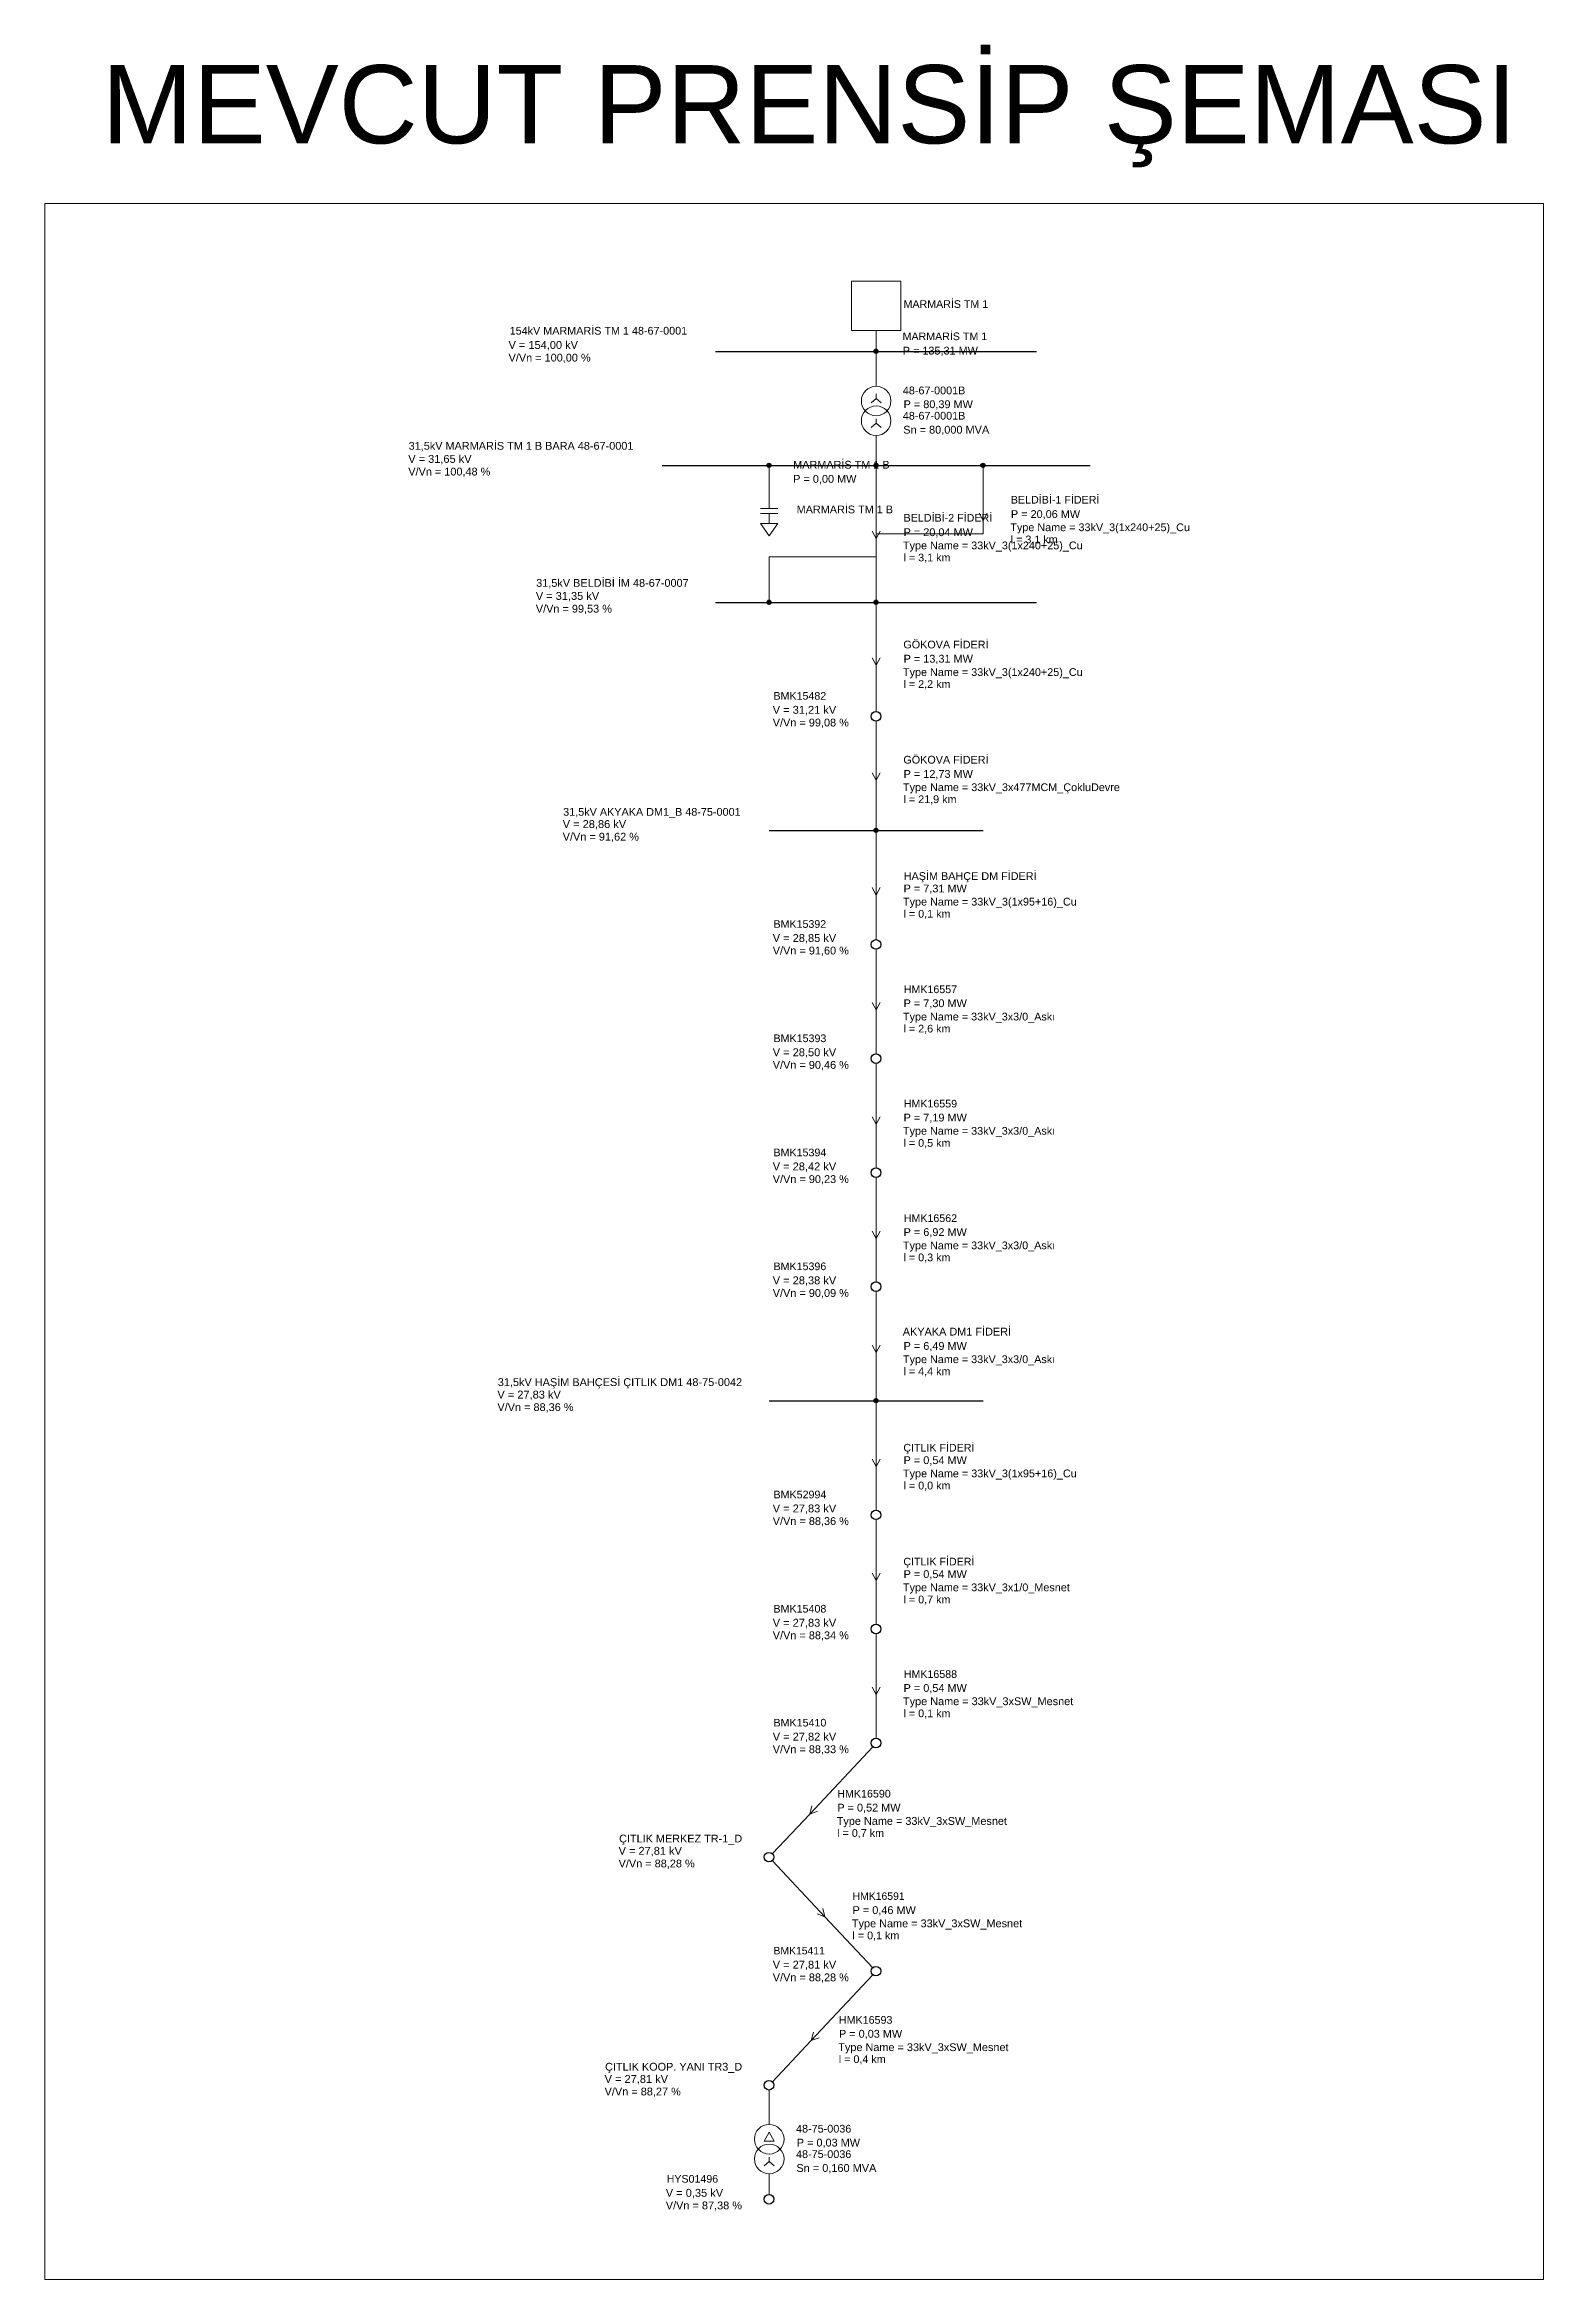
# Model space of a CAD drawing. Header units: millimetres. Extents: x 5 to 445, y 10 to 308.
# Drawn here: x 4.9 to 205, y 9.9 to 308.2 of the extents above; entities that cross this region are included whole.
import ezdxf

# ---------------------------------------------------------------- set-up
doc = ezdxf.new("R2010")
doc.units = ezdxf.units.MM
doc.header["$MEASUREMENT"] = 0
doc.layers.get('0').update_dxf_attribs({"linetype": 'CONTINUOUS'})
doc.layers.add('PDF_Text', color=7, linetype='CONTINUOUS')
doc.styles.add('Arial$001', font='arial.ttf', dxfattribs={"height": 1.2609})
doc.styles.add('PDF Arial', font='arial.ttf')

msp = doc.modelspace()

# ---------------------------------------------------------------- texts
at = {"color": 5, "style": 'Arial$001'}
for s, height, p in [('MARMARİS TM 1', 1.017, (119.55, 273.07)), ('V = 154,00 kV', 1.0513, (66.81, 267.59)), ('154kV MARMARİS TM 1 48-67-0001', 1.031, (66.96, 269.5)), ('MARMARİS TM 1', 1.017, (119.42, 268.76)), ('V/Vn = 100,00 %', 1.0412, (66.81, 265.9)), ('P = 135,31 MW', 1.0377, (119.44, 266.84)), ('48-67-0001B', 1.0329, (119.45, 261.53)), ('P = 80,39 MW', 1.0408, (119.55, 259.68)), ('48-67-0001B', 1.0332, (119.45, 258.15)), ('Sn = 80,000 MVA', 1.0452, (119.5, 256.28)), ('31,5kV MARMARİS TM 1 B BARA 48-67-0001', 1.0392, (53.47, 254.13)), ('V = 31,65 kV', 1.0521, (53.42, 252.38)), ('V/Vn = 100,48 %', 1.0412, (53.42, 250.69)), ('MARMARİS TM 1 B', 1.0366, (104.81, 251.61)), ('P = 0,00 MW', 1.0406, (104.81, 249.72)), ('BELDİBİ-1 FİDERİ', 1.0231, (133.86, 246.94)), ('MARMARİS TM 1 B', 1.0366, (105.27, 245.64)), ('BELDİBİ-2 FİDERİ', 1.0231, (119.55, 244.53)), ('P = 20,06 MW', 1.039, (133.88, 245.02)), ('Type Name = 33kV_3(1x240+25)_Cu', 1.0334, (119.47, 240.84)), ('P = 20,04 MW', 1.0408, (119.55, 242.6)), ('Type Name = 33kV_3(1x240+25)_Cu', 1.0327, (133.8, 243.26)), ('l = 3,1 km', 1.03, (133.85, 241.64)), ('l = 3,1 km', 1.028, (119.54, 239.23)), ('31,5kV BELDİBİ İM 48-67-0007', 1.0402, (70.5, 235.83)), ('V = 31,35 kV', 1.0521, (70.45, 234.09)), ('V/Vn = 99,53 %', 1.0427, (70.45, 232.39)), ('GÖKOVA FİDERİ', 1.0313, (119.52, 227.61)), ('P = 13,31 MW', 1.0408, (119.55, 225.71)), ('Type Name = 33kV_3(1x240+25)_Cu', 1.0334, (119.47, 223.93)), ('BMK15482', 1.018, (102.18, 220.76)), ('l = 2,2 km', 1.028, (119.54, 222.33)), ('V = 31,21 kV', 1.0541, (102.08, 218.88)), ('V/Vn = 99,08 %', 1.0427, (102.08, 217.19)), ('GÖKOVA FİDERİ', 1.0315, (119.52, 212.23)), ('Type Name = 33kV_3x477MCM_ÇokluDevre', 1.0344, (119.47, 208.56)), ('P = 12,73 MW', 1.0411, (119.55, 210.33)), ('31,5kV AKYAKA DM1_B 48-75-0001', 1.0344, (74.1, 205.27)), ('l = 21,9 km', 1.0292, (119.54, 206.96)), ('V = 28,86 kV', 1.0541, (74.04, 203.63)), ('V/Vn = 91,62 %', 1.0444, (74.04, 201.95)), ('HAŞİM BAHÇE DM FİDERİ', 1.0338, (119.57, 196.7)), ('Type Name = 33kV_3(1x95+16)_Cu', 1.0338, (119.47, 193.28)), ('P = 7,31 MW', 1.0406, (119.55, 195.04)), ('BMK15392', 1.018, (102.18, 190.31)), ('l = 0,1 km', 1.028, (119.54, 191.67)), ('V = 28,85 kV', 1.0541, (102.08, 188.42)), ('V/Vn = 91,60 %', 1.0427, (102.08, 186.75)), ('HMK16557', 1.019, (119.57, 181.59)), ('Type Name = 33kV_3x3/0_Askı', 1.0323, (119.47, 177.94)), ('P = 7,30 MW', 1.0406, (119.55, 179.72)), ('BMK15393', 1.021, (102.18, 175.05)), ('l = 2,6 km', 1.028, (119.54, 176.34)), ('V = 28,50 kV', 1.0541, (102.08, 173.17)), ('V/Vn = 90,46 %', 1.0427, (102.08, 171.49)), ('HMK16559', 1.019, (119.57, 166.33)), ('P = 7,19 MW', 1.0406, (119.55, 164.46)), ('Type Name = 33kV_3x3/0_Askı', 1.0323, (119.47, 162.69)), ('l = 0,5 km', 1.028, (119.54, 161.08)), ('V = 28,42 kV', 1.0541, (102.08, 157.93)), ('BMK15394', 1.02, (102.18, 159.81)), ('V/Vn = 90,23 %', 1.0427, (102.08, 156.24)), ('P = 6,92 MW', 1.0406, (119.55, 149.17)), ('HMK16562', 1.019, (119.57, 151.04)), ('Type Name = 33kV_3x3/0_Askı', 1.0323, (119.47, 147.4)), ('l = 0,3 km', 1.028, (119.54, 145.8)), ('V = 28,38 kV', 1.0541, (102.08, 142.72)), ('BMK15396', 1.02, (102.18, 144.61)), ('V/Vn = 90,09 %', 1.0427, (102.08, 141.04)), ('AKYAKA DM1 FİDERİ', 1.0406, (119.44, 135.88)), ('P = 6,49 MW', 1.0406, (119.55, 133.97)), ('Type Name = 33kV_3x3/0_Askı', 1.0323, (119.47, 132.2)), ('l = 4,4 km', 1.028, (119.54, 130.59)), ('V = 27,83 kV', 1.0541, (65.32, 127.47)), ('31,5kV HAŞİM BAHÇESİ ÇITLIK DM1 48-75-0042', 1.0427, (65.37, 129.14)), ('V/Vn = 88,36 %', 1.0427, (65.32, 125.8)), ('ÇITLIK FİDERİ', 1.0184, (119.52, 120.4)), ('P = 0,54 MW', 1.0406, (119.55, 118.72)), ('Type Name = 33kV_3(1x95+16)_Cu', 1.0338, (119.47, 116.96)), ('l = 0,0 km', 1.028, (119.54, 115.34)), ('V = 27,83 kV', 1.0541, (102.08, 112.27)), ('BMK52994', 1.021, (102.18, 114.15)), ('V/Vn = 88,36 %', 1.0427, (102.08, 110.59)), ('ÇITLIK FİDERİ', 1.0184, (119.52, 105.2)), ('P = 0,54 MW', 1.0406, (119.55, 103.51)), ('Type Name = 33kV_3x1/0_Mesnet', 1.0336, (119.47, 101.75)), ('BMK15408', 1.021, (102.18, 98.9)), ('l = 0,7 km', 1.028, (119.54, 100.13)), ('V = 27,83 kV', 1.0544, (102.08, 97.01)), ('V/Vn = 88,34 %', 1.0427, (102.08, 95.34)), ('HMK16588', 1.019, (119.57, 90.18)), ('Type Name = 33kV_3xSW_Mesnet', 1.0401, (119.47, 86.54)), ('P = 0,54 MW', 1.0406, (119.55, 88.31)), ('BMK15410', 1.021, (102.18, 83.69)), ('l = 0,1 km', 1.028, (119.54, 84.93)), ('V = 27,82 kV', 1.0544, (102.08, 81.81)), ('V/Vn = 88,33 %', 1.0427, (102.08, 80.13)), ('HMK16590', 1.021, (110.7, 74.21)), ('Type Name = 33kV_3xSW_Mesnet', 1.0402, (110.62, 70.56)), ('P = 0,52 MW', 1.0406, (110.7, 72.34)), ('ÇITLIK MERKEZ TR-1_D', 1.0374, (81.57, 68.21)), ('l = 0,7 km', 1.028, (110.68, 68.96)), ('V = 27,81 kV', 1.0521, (81.5, 66.57)), ('V/Vn = 88,28 %', 1.0427, (81.5, 64.88)), ('HMK16591', 0.994, (112.74, 60.55)), ('P = 0,46 MW', 1.0406, (112.74, 58.66)), ('Type Name = 33kV_3xSW_Mesnet', 1.0401, (112.65, 56.89)), ('BMK15411', 0.992, (102.18, 53.27)), ('l = 0,1 km', 1.028, (112.72, 55.28)), ('V = 27,81 kV', 1.0541, (102.08, 51.37)), ('V/Vn = 88,28 %', 1.0427, (102.08, 49.68)), ('HMK16593', 1.021, (110.92, 44.01)), ('P = 0,03 MW', 1.0406, (110.92, 42.15)), ('ÇITLIK KOOP. YANI TR3_D', 1.0383, (79.7, 37.75)), ('Type Name = 33kV_3xSW_Mesnet', 1.0401, (110.83, 40.36)), ('l = 0,4 km', 1.028, (110.9, 38.77)), ('V = 27,81 kV', 1.0541, (79.63, 36.11)), ('V/Vn = 88,27 %', 1.0444, (79.63, 34.44)), ('48-75-0036', 1.033, (105.19, 29.48)), ('48-75-0036', 1.033, (105.19, 26.09)), ('P = 0,03 MW', 1.0406, (105.29, 27.62)), ('Sn = 0,160 MVA', 1.0453, (105.24, 24.23)), ('V = 0,35 kV', 1.0552, (87.8, 20.91)), ('HYS01496', 1.017, (87.92, 22.8)), ('V/Vn = 87,38 %', 1.0444, (87.8, 19.23))]:
    msp.add_text(s, height=height, dxfattribs=at).set_placement(p)
at = {"layer": 'PDF_Text', "color": 5, "insert": (12.51, 291.81), "char_height": 10.4465, "attachment_point": 7, "style": 'PDF Arial'}
msp.add_mtext('MEVCUT PRENSİP ŞEMASI', dxfattribs=at)

# ---------------------------------------------------------------- hatches: boundary and pattern name
h = msp.add_hatch(color=5)
edge = h.paths.add_edge_path()
edge.add_spline(control_points=[(116.14, 267.28), (116.14, 267.43), (116.01, 267.56), (115.86, 267.56), (115.86, 267.56), (115.71, 267.56), (115.58, 267.43), (115.58, 267.28), (115.58, 267.28), (115.58, 267.11), (115.71, 267), (115.86, 267), (115.86, 267), (116.01, 267), (116.14, 267.11), (116.14, 267.28)], knot_values=[0, 0, 0, 0, 0.0625, 0.0625, 0.0625, 0.0625, 0.125, 0.125, 0.125, 0.125, 0.1875, 0.1875, 0.1875, 0.1875, 1, 1, 1, 1], degree=3, periodic=0)
h = msp.add_hatch(color=5)
edge = h.paths.add_edge_path()
edge.add_spline(control_points=[(116.14, 267.28), (116.14, 267.43), (116.01, 267.56), (115.86, 267.56), (115.86, 267.56), (115.71, 267.56), (115.58, 267.43), (115.58, 267.28), (115.58, 267.28), (115.58, 267.11), (115.71, 267), (115.86, 267), (115.86, 267), (116.01, 267), (116.14, 267.11), (116.14, 267.28)], knot_values=[0, 0, 0, 0, 0.0625, 0.0625, 0.0625, 0.0625, 0.125, 0.125, 0.125, 0.125, 0.1875, 0.1875, 0.1875, 0.1875, 1, 1, 1, 1], degree=3, periodic=0)
h = msp.add_hatch(color=5)
edge = h.paths.add_edge_path()
edge.add_spline(control_points=[(101.87, 252.04), (101.87, 252.21), (101.73, 252.32), (101.58, 252.32), (101.58, 252.32), (101.44, 252.32), (101.3, 252.21), (101.3, 252.04), (101.3, 252.04), (101.3, 251.89), (101.44, 251.76), (101.58, 251.76), (101.58, 251.76), (101.73, 251.76), (101.87, 251.89), (101.87, 252.04)], knot_values=[0, 0, 0, 0, 0.0625, 0.0625, 0.0625, 0.0625, 0.125, 0.125, 0.125, 0.125, 0.1875, 0.1875, 0.1875, 0.1875, 1, 1, 1, 1], degree=3, periodic=0)
h = msp.add_hatch(color=5)
edge = h.paths.add_edge_path()
edge.add_spline(control_points=[(116.14, 252.04), (116.14, 252.21), (116.01, 252.32), (115.86, 252.32), (115.86, 252.32), (115.71, 252.32), (115.58, 252.21), (115.58, 252.04), (115.58, 252.04), (115.58, 251.89), (115.71, 251.76), (115.86, 251.76), (115.86, 251.76), (116.01, 251.76), (116.14, 251.89), (116.14, 252.04)], knot_values=[0, 0, 0, 0, 0.0625, 0.0625, 0.0625, 0.0625, 0.125, 0.125, 0.125, 0.125, 0.1875, 0.1875, 0.1875, 0.1875, 1, 1, 1, 1], degree=3, periodic=0)
h = msp.add_hatch(color=5)
edge = h.paths.add_edge_path()
edge.add_spline(control_points=[(116.14, 252.04), (116.14, 252.21), (116.01, 252.32), (115.86, 252.32), (115.86, 252.32), (115.71, 252.32), (115.58, 252.21), (115.58, 252.04), (115.58, 252.04), (115.58, 251.89), (115.71, 251.76), (115.86, 251.76), (115.86, 251.76), (116.01, 251.76), (116.14, 251.89), (116.14, 252.04)], knot_values=[0, 0, 0, 0, 0.0625, 0.0625, 0.0625, 0.0625, 0.125, 0.125, 0.125, 0.125, 0.1875, 0.1875, 0.1875, 0.1875, 1, 1, 1, 1], degree=3, periodic=0)
h = msp.add_hatch(color=5)
edge = h.paths.add_edge_path()
edge.add_spline(control_points=[(130.42, 252.04), (130.42, 252.21), (130.31, 252.32), (130.14, 252.32), (130.14, 252.32), (129.99, 252.32), (129.86, 252.21), (129.86, 252.04), (129.86, 252.04), (129.86, 251.89), (129.99, 251.76), (130.14, 251.76), (130.14, 251.76), (130.31, 251.76), (130.42, 251.89), (130.42, 252.04)], knot_values=[0, 0, 0, 0, 0.0625, 0.0625, 0.0625, 0.0625, 0.125, 0.125, 0.125, 0.125, 0.1875, 0.1875, 0.1875, 0.1875, 1, 1, 1, 1], degree=3, periodic=0)
h = msp.add_hatch(color=5)
edge = h.paths.add_edge_path()
edge.add_spline(control_points=[(101.87, 233.78), (101.87, 233.93), (101.73, 234.06), (101.58, 234.06), (101.58, 234.06), (101.44, 234.06), (101.3, 233.93), (101.3, 233.78), (101.3, 233.78), (101.3, 233.61), (101.44, 233.49), (101.58, 233.49), (101.58, 233.49), (101.73, 233.49), (101.87, 233.61), (101.87, 233.78)], knot_values=[0, 0, 0, 0, 0.0625, 0.0625, 0.0625, 0.0625, 0.125, 0.125, 0.125, 0.125, 0.1875, 0.1875, 0.1875, 0.1875, 1, 1, 1, 1], degree=3, periodic=0)
h = msp.add_hatch(color=5)
edge = h.paths.add_edge_path()
edge.add_spline(control_points=[(116.14, 233.78), (116.14, 233.93), (116.01, 234.06), (115.86, 234.06), (115.86, 234.06), (115.71, 234.06), (115.58, 233.93), (115.58, 233.78), (115.58, 233.78), (115.58, 233.61), (115.71, 233.49), (115.86, 233.49), (115.86, 233.49), (116.01, 233.49), (116.14, 233.61), (116.14, 233.78)], knot_values=[0, 0, 0, 0, 0.0625, 0.0625, 0.0625, 0.0625, 0.125, 0.125, 0.125, 0.125, 0.1875, 0.1875, 0.1875, 0.1875, 1, 1, 1, 1], degree=3, periodic=0)
h = msp.add_hatch(color=5)
edge = h.paths.add_edge_path()
edge.add_spline(control_points=[(116.14, 233.78), (116.14, 233.93), (116.01, 234.06), (115.86, 234.06), (115.86, 234.06), (115.71, 234.06), (115.58, 233.93), (115.58, 233.78), (115.58, 233.78), (115.58, 233.61), (115.71, 233.49), (115.86, 233.49), (115.86, 233.49), (116.01, 233.49), (116.14, 233.61), (116.14, 233.78)], knot_values=[0, 0, 0, 0, 0.0625, 0.0625, 0.0625, 0.0625, 0.125, 0.125, 0.125, 0.125, 0.1875, 0.1875, 0.1875, 0.1875, 1, 1, 1, 1], degree=3, periodic=0)
h = msp.add_hatch(color=5)
edge = h.paths.add_edge_path()
edge.add_spline(control_points=[(116.14, 203.32), (116.14, 203.47), (116.01, 203.6), (115.86, 203.6), (115.86, 203.6), (115.71, 203.6), (115.58, 203.47), (115.58, 203.32), (115.58, 203.32), (115.58, 203.17), (115.71, 203.04), (115.86, 203.04), (115.86, 203.04), (116.01, 203.04), (116.14, 203.17), (116.14, 203.32)], knot_values=[0, 0, 0, 0, 0.0625, 0.0625, 0.0625, 0.0625, 0.125, 0.125, 0.125, 0.125, 0.1875, 0.1875, 0.1875, 0.1875, 1, 1, 1, 1], degree=3, periodic=0)
h = msp.add_hatch(color=5)
edge = h.paths.add_edge_path()
edge.add_spline(control_points=[(116.14, 203.32), (116.14, 203.47), (116.01, 203.6), (115.86, 203.6), (115.86, 203.6), (115.71, 203.6), (115.58, 203.47), (115.58, 203.32), (115.58, 203.32), (115.58, 203.17), (115.71, 203.04), (115.86, 203.04), (115.86, 203.04), (116.01, 203.04), (116.14, 203.17), (116.14, 203.32)], knot_values=[0, 0, 0, 0, 0.0625, 0.0625, 0.0625, 0.0625, 0.125, 0.125, 0.125, 0.125, 0.1875, 0.1875, 0.1875, 0.1875, 1, 1, 1, 1], degree=3, periodic=0)
h = msp.add_hatch(color=5)
edge = h.paths.add_edge_path()
edge.add_spline(control_points=[(116.14, 127.18), (116.14, 127.33), (116.01, 127.46), (115.86, 127.46), (115.86, 127.46), (115.71, 127.46), (115.58, 127.33), (115.58, 127.18), (115.58, 127.18), (115.58, 127.01), (115.71, 126.9), (115.86, 126.9), (115.86, 126.9), (116.01, 126.9), (116.14, 127.01), (116.14, 127.18)], knot_values=[0, 0, 0, 0, 0.0625, 0.0625, 0.0625, 0.0625, 0.125, 0.125, 0.125, 0.125, 0.1875, 0.1875, 0.1875, 0.1875, 1, 1, 1, 1], degree=3, periodic=0)
h = msp.add_hatch(color=5)
edge = h.paths.add_edge_path()
edge.add_spline(control_points=[(116.14, 127.18), (116.14, 127.33), (116.01, 127.46), (115.86, 127.46), (115.86, 127.46), (115.71, 127.46), (115.58, 127.33), (115.58, 127.18), (115.58, 127.18), (115.58, 127.01), (115.71, 126.9), (115.86, 126.9), (115.86, 126.9), (116.01, 126.9), (116.14, 127.01), (116.14, 127.18)], knot_values=[0, 0, 0, 0, 0.0625, 0.0625, 0.0625, 0.0625, 0.125, 0.125, 0.125, 0.125, 0.1875, 0.1875, 0.1875, 0.1875, 1, 1, 1, 1], degree=3, periodic=0)

# ---------------------------------------------------------------- linework, layer by layer
at = {"color": 5, "linetype": 'Continuous', "lineweight": 20}
msp.add_lwpolyline([(204.96, 287.02), (4.88, 287.02), (4.88, 9.89), (204.96, 9.89)], close=True, dxfattribs=at)
at = {"color": 5, "linetype": 'Continuous', "lineweight": 15}
for points in [[(112.59, 270.04), (119.19, 270.04), (119.19, 276.64), (112.59, 276.64)], [(100.44, 244.28), (102.76, 244.28), (101.6, 242.64)]]:
    msp.add_lwpolyline(points, close=True, dxfattribs=at)
for points in [[(115.88, 270.04), (115.88, 267.25), (115.88, 267.25)], [(115.88, 262.61), (115.88, 267.25), (115.88, 267.25)], [(115.88, 260.98), (115.22, 260.38), (115.22, 260.38)], [(115.88, 260.98), (115.22, 260.38), (115.22, 260.38)], [(115.88, 260.98), (115.88, 261.57), (115.88, 261.57)], [(115.88, 260.98), (115.88, 261.57), (115.88, 261.57)], [(115.88, 260.98), (116.54, 260.38), (116.54, 260.38)], [(115.88, 260.98), (116.54, 260.38), (116.54, 260.38)], [(115.88, 257.67), (115.22, 257.09), (115.22, 257.09)], [(115.88, 257.67), (115.22, 257.09), (115.22, 257.09)], [(115.88, 257.67), (115.88, 258.26), (115.88, 258.26)], [(115.88, 257.67), (115.88, 258.26), (115.88, 258.26)], [(115.88, 257.67), (116.54, 257.09), (116.54, 257.09)], [(115.88, 257.67), (116.54, 257.09), (116.54, 257.09)], [(115.88, 256.03), (115.88, 252.03), (115.88, 252.03)], [(101.6, 246.27), (101.6, 252.03), (101.6, 252.03)], [(115.88, 242.28), (115.88, 252.03), (115.88, 252.03)], [(130.17, 244.68), (130.17, 252.03), (130.17, 252.03)], [(100.44, 246.27), (102.76, 246.27), (102.76, 246.27)], [(100.44, 245.61), (102.76, 245.61), (102.76, 245.61)], [(101.6, 245.61), (101.6, 244.28), (101.6, 244.28)], [(129.64, 245.67), (130.17, 244.68), (130.17, 244.68)], [(129.64, 245.67), (130.17, 244.68), (130.17, 244.68)], [(130.69, 245.67), (130.17, 244.68), (130.17, 244.68)], [(130.69, 245.67), (130.17, 244.68), (130.17, 244.68)], [(130.17, 244.68), (130.17, 242.89), (130.17, 242.89)], [(115.35, 243.26), (115.88, 242.26), (115.88, 242.26)], [(115.35, 243.26), (115.88, 242.26), (115.88, 242.26)], [(116.41, 243.26), (115.88, 242.26), (115.88, 242.26)], [(116.41, 243.26), (115.88, 242.26), (115.88, 242.26)], [(130.17, 242.89), (115.88, 242.89), (115.88, 242.89)], [(115.88, 242.89), (115.88, 233.74), (115.88, 233.74)], [(115.88, 242.28), (115.88, 239.83), (115.88, 239.83)], [(115.88, 239.83), (101.6, 239.83), (101.6, 239.83)], [(101.6, 239.83), (101.6, 233.74), (101.6, 233.74)], [(115.88, 225.36), (115.88, 233.74), (115.88, 233.74)], [(115.35, 226.35), (115.88, 225.36), (115.88, 225.36)], [(115.35, 226.35), (115.88, 225.36), (115.88, 225.36)], [(116.41, 226.35), (115.88, 225.36), (115.88, 225.36)], [(116.41, 226.35), (115.88, 225.36), (115.88, 225.36)], [(115.88, 225.36), (115.88, 219.18), (115.88, 219.18)], [(115.88, 210), (115.88, 217.86), (115.88, 217.86)], [(115.35, 210.99), (115.88, 210), (115.88, 210)], [(115.35, 210.99), (115.88, 210), (115.88, 210)], [(116.41, 210.99), (115.88, 210), (115.88, 210)], [(116.41, 210.99), (115.88, 210), (115.88, 210)], [(115.88, 210), (115.88, 203.3), (115.88, 203.3)], [(115.88, 194.68), (115.88, 203.3), (115.88, 203.3)], [(115.35, 195.67), (115.88, 194.68), (115.88, 194.68)], [(115.35, 195.67), (115.88, 194.68), (115.88, 194.68)], [(116.41, 195.67), (115.88, 194.68), (115.88, 194.68)], [(116.41, 195.67), (115.88, 194.68), (115.88, 194.68)], [(115.88, 194.68), (115.88, 188.73), (115.88, 188.73)], [(115.88, 179.38), (115.88, 187.4), (115.88, 187.4)], [(115.35, 180.35), (115.88, 179.38), (115.88, 179.38)], [(115.35, 180.35), (115.88, 179.38), (115.88, 179.38)], [(116.41, 180.35), (115.88, 179.38), (115.88, 179.38)], [(116.41, 180.35), (115.88, 179.38), (115.88, 179.38)], [(115.88, 179.38), (115.88, 173.5), (115.88, 173.5)], [(115.88, 164.09), (115.88, 172.18), (115.88, 172.18)], [(115.35, 165.08), (115.88, 164.09), (115.88, 164.09)], [(115.35, 165.08), (115.88, 164.09), (115.88, 164.09)], [(116.41, 165.08), (115.88, 164.09), (115.88, 164.09)], [(116.41, 165.08), (115.88, 164.09), (115.88, 164.09)], [(115.88, 164.09), (115.88, 158.27), (115.88, 158.27)], [(115.88, 148.84), (115.88, 156.94), (115.88, 156.94)], [(115.35, 149.83), (115.88, 148.84), (115.88, 148.84)], [(115.35, 149.83), (115.88, 148.84), (115.88, 148.84)], [(116.41, 149.83), (115.88, 148.84), (115.88, 148.84)], [(116.41, 149.83), (115.88, 148.84), (115.88, 148.84)], [(115.88, 148.84), (115.88, 143.05), (115.88, 143.05)], [(115.88, 133.6), (115.88, 141.72), (115.88, 141.72)], [(115.35, 134.59), (115.88, 133.6), (115.88, 133.6)], [(115.35, 134.59), (115.88, 133.6), (115.88, 133.6)], [(116.41, 134.59), (115.88, 133.6), (115.88, 133.6)], [(116.41, 134.59), (115.88, 133.6), (115.88, 133.6)], [(115.88, 133.6), (115.88, 127.15), (115.88, 127.15)], [(115.88, 118.38), (115.88, 127.15), (115.88, 127.15)], [(115.35, 119.37), (115.88, 118.38), (115.88, 118.38)], [(115.35, 119.37), (115.88, 118.38), (115.88, 118.38)], [(116.41, 119.37), (115.88, 118.38), (115.88, 118.38)], [(116.41, 119.37), (115.88, 118.38), (115.88, 118.38)], [(115.88, 118.38), (115.88, 112.59), (115.88, 112.59)], [(115.88, 103.17), (115.88, 111.26), (115.88, 111.26)], [(115.35, 104.17), (115.88, 103.17), (115.88, 103.17)], [(115.35, 104.17), (115.88, 103.17), (115.88, 103.17)], [(116.41, 104.17), (115.88, 103.17), (115.88, 103.17)], [(116.41, 104.17), (115.88, 103.17), (115.88, 103.17)], [(115.88, 103.17), (115.88, 97.35), (115.88, 97.35)], [(115.88, 87.97), (115.88, 96.04), (115.88, 96.04)], [(115.35, 88.96), (115.88, 87.97), (115.88, 87.97)], [(115.35, 88.96), (115.88, 87.97), (115.88, 87.97)], [(116.41, 88.96), (115.88, 87.97), (115.88, 87.97)], [(116.41, 88.96), (115.88, 87.97), (115.88, 87.97)], [(115.88, 87.97), (115.88, 82.13), (115.88, 82.13)], [(107.01, 72), (115.43, 80.99), (115.43, 80.99)], [(107.01, 72), (102.05, 66.72), (102.05, 66.72)], [(109.05, 58.3), (102.05, 65.77), (102.05, 65.77)], [(109.05, 58.3), (115.43, 51.49), (115.43, 51.49)], [(107.23, 41.78), (115.43, 50.53), (115.43, 50.53)], [(107.23, 41.78), (102.05, 36.27), (102.05, 36.27)], [(101.6, 30.57), (101.6, 35.12), (101.6, 35.12)], [(101.6, 29.53), (100.94, 28.34), (100.94, 28.34)], [(101.6, 29.53), (100.94, 28.34), (100.94, 28.34)], [(100.94, 28.34), (102.26, 28.34), (102.26, 28.34)], [(100.94, 28.34), (102.26, 28.34), (102.26, 28.34)], [(101.6, 29.53), (102.26, 28.34), (102.26, 28.34)], [(101.6, 29.53), (102.26, 28.34), (102.26, 28.34)], [(101.6, 25.63), (100.94, 25.05), (100.94, 25.05)], [(101.6, 25.63), (100.94, 25.05), (100.94, 25.05)], [(101.6, 25.63), (101.6, 26.22), (101.6, 26.22)], [(101.6, 25.63), (101.6, 26.22), (101.6, 26.22)], [(101.6, 25.63), (102.26, 25.05), (102.26, 25.05)], [(101.6, 25.63), (102.26, 25.05), (102.26, 25.05)], [(101.6, 23.99), (101.6, 21.21), (101.6, 21.21)]]:
    msp.add_lwpolyline(points, dxfattribs=at)
at = {"color": 5, "linetype": 'Continuous', "lineweight": 30}
for points in [[(94.45, 267.25), (137.3, 267.25), (137.3, 267.25)], [(87.32, 252.03), (144.45, 252.03), (144.45, 252.03)], [(94.45, 233.74), (137.3, 233.74), (137.3, 233.74)], [(101.6, 203.3), (130.17, 203.3), (130.17, 203.3)], [(101.6, 127.15), (130.17, 127.15), (130.17, 127.15)]]:
    msp.add_lwpolyline(points, dxfattribs=at)
at = {"color": 5, "linetype": 'Continuous', "lineweight": 9}
for points in [[(107.31, 73.09), (107.01, 72), (107.01, 72)], [(107.31, 73.09), (107.01, 72), (107.01, 72)], [(108.07, 72.37), (107.01, 72), (107.01, 72)], [(108.07, 72.37), (107.01, 72), (107.01, 72)], [(107.99, 58.67), (109.05, 58.3), (109.05, 58.3)], [(107.99, 58.67), (109.05, 58.3), (109.05, 58.3)], [(108.75, 59.38), (109.05, 58.3), (109.05, 58.3)], [(108.75, 59.38), (109.05, 58.3), (109.05, 58.3)], [(107.52, 42.87), (107.23, 41.78), (107.23, 41.78)], [(107.52, 42.87), (107.23, 41.78), (107.23, 41.78)], [(108.3, 42.14), (107.23, 41.78), (107.23, 41.78)], [(108.3, 42.14), (107.23, 41.78), (107.23, 41.78)]]:
    msp.add_lwpolyline(points, dxfattribs=at)
at = {"color": 5, "linetype": 'Continuous', "lineweight": 25}
for points in [[(116.14, 267.28), (116.14, 267.43), (116.01, 267.56), (115.86, 267.56), (115.86, 267.56), (115.71, 267.56), (115.58, 267.43), (115.58, 267.28), (115.58, 267.28), (115.58, 267.11), (115.71, 267), (115.86, 267), (115.86, 267), (116.01, 267), (116.14, 267.11), (116.14, 267.28)], [(116.14, 267.28), (116.14, 267.43), (116.01, 267.56), (115.86, 267.56), (115.86, 267.56), (115.71, 267.56), (115.58, 267.43), (115.58, 267.28), (115.58, 267.28), (115.58, 267.11), (115.71, 267), (115.86, 267), (115.86, 267), (116.01, 267), (116.14, 267.11), (116.14, 267.28)], [(101.87, 252.04), (101.87, 252.21), (101.73, 252.32), (101.58, 252.32), (101.58, 252.32), (101.44, 252.32), (101.3, 252.21), (101.3, 252.04), (101.3, 252.04), (101.3, 251.89), (101.44, 251.76), (101.58, 251.76), (101.58, 251.76), (101.73, 251.76), (101.87, 251.89), (101.87, 252.04)], [(116.14, 252.04), (116.14, 252.21), (116.01, 252.32), (115.86, 252.32), (115.86, 252.32), (115.71, 252.32), (115.58, 252.21), (115.58, 252.04), (115.58, 252.04), (115.58, 251.89), (115.71, 251.76), (115.86, 251.76), (115.86, 251.76), (116.01, 251.76), (116.14, 251.89), (116.14, 252.04)], [(116.14, 252.04), (116.14, 252.21), (116.01, 252.32), (115.86, 252.32), (115.86, 252.32), (115.71, 252.32), (115.58, 252.21), (115.58, 252.04), (115.58, 252.04), (115.58, 251.89), (115.71, 251.76), (115.86, 251.76), (115.86, 251.76), (116.01, 251.76), (116.14, 251.89), (116.14, 252.04)], [(130.42, 252.04), (130.42, 252.21), (130.31, 252.32), (130.14, 252.32), (130.14, 252.32), (129.99, 252.32), (129.86, 252.21), (129.86, 252.04), (129.86, 252.04), (129.86, 251.89), (129.99, 251.76), (130.14, 251.76), (130.14, 251.76), (130.31, 251.76), (130.42, 251.89), (130.42, 252.04)], [(101.87, 233.78), (101.87, 233.93), (101.73, 234.06), (101.58, 234.06), (101.58, 234.06), (101.44, 234.06), (101.3, 233.93), (101.3, 233.78), (101.3, 233.78), (101.3, 233.61), (101.44, 233.49), (101.58, 233.49), (101.58, 233.49), (101.73, 233.49), (101.87, 233.61), (101.87, 233.78)], [(116.14, 233.78), (116.14, 233.93), (116.01, 234.06), (115.86, 234.06), (115.86, 234.06), (115.71, 234.06), (115.58, 233.93), (115.58, 233.78), (115.58, 233.78), (115.58, 233.61), (115.71, 233.49), (115.86, 233.49), (115.86, 233.49), (116.01, 233.49), (116.14, 233.61), (116.14, 233.78)], [(116.14, 233.78), (116.14, 233.93), (116.01, 234.06), (115.86, 234.06), (115.86, 234.06), (115.71, 234.06), (115.58, 233.93), (115.58, 233.78), (115.58, 233.78), (115.58, 233.61), (115.71, 233.49), (115.86, 233.49), (115.86, 233.49), (116.01, 233.49), (116.14, 233.61), (116.14, 233.78)], [(116.14, 203.32), (116.14, 203.47), (116.01, 203.6), (115.86, 203.6), (115.86, 203.6), (115.71, 203.6), (115.58, 203.47), (115.58, 203.32), (115.58, 203.32), (115.58, 203.17), (115.71, 203.04), (115.86, 203.04), (115.86, 203.04), (116.01, 203.04), (116.14, 203.17), (116.14, 203.32)], [(116.14, 203.32), (116.14, 203.47), (116.01, 203.6), (115.86, 203.6), (115.86, 203.6), (115.71, 203.6), (115.58, 203.47), (115.58, 203.32), (115.58, 203.32), (115.58, 203.17), (115.71, 203.04), (115.86, 203.04), (115.86, 203.04), (116.01, 203.04), (116.14, 203.17), (116.14, 203.32)], [(116.14, 127.18), (116.14, 127.33), (116.01, 127.46), (115.86, 127.46), (115.86, 127.46), (115.71, 127.46), (115.58, 127.33), (115.58, 127.18), (115.58, 127.18), (115.58, 127.01), (115.71, 126.9), (115.86, 126.9), (115.86, 126.9), (116.01, 126.9), (116.14, 127.01), (116.14, 127.18)], [(116.14, 127.18), (116.14, 127.33), (116.01, 127.46), (115.86, 127.46), (115.86, 127.46), (115.71, 127.46), (115.58, 127.33), (115.58, 127.18), (115.58, 127.18), (115.58, 127.01), (115.71, 126.9), (115.86, 126.9), (115.86, 126.9), (116.01, 126.9), (116.14, 127.01), (116.14, 127.18)]]:
    msp.add_open_spline(points, degree=3, knots=[0, 0, 0, 0, 0.0625, 0.0625, 0.0625, 0.062501, 0.125, 0.125, 0.125, 0.125001, 0.1875, 0.1875, 0.1875, 0.187501, 1, 1, 1, 1], dxfattribs=at)
at = {"color": 5, "linetype": 'Continuous', "lineweight": 15}
for points in [[(117.86, 260.64), (117.86, 261.74), (116.97, 262.61), (115.88, 262.61), (115.88, 262.61), (114.79, 262.61), (113.91, 261.74), (113.91, 260.64), (113.91, 260.64), (113.91, 259.55), (114.79, 258.66), (115.88, 258.66), (115.88, 258.66), (116.97, 258.66), (117.86, 259.55), (117.86, 260.64)], [(117.86, 258), (117.86, 259.09), (116.97, 259.98), (115.88, 259.98), (115.88, 259.98), (114.79, 259.98), (113.91, 259.09), (113.91, 258), (113.91, 258), (113.91, 256.91), (114.79, 256.03), (115.88, 256.03), (115.88, 256.03), (116.97, 256.03), (117.86, 256.91), (117.86, 258)], [(103.59, 28.61), (103.59, 29.7), (102.69, 30.57), (101.6, 30.57), (101.6, 30.57), (100.51, 30.57), (99.63, 29.7), (99.63, 28.61), (99.63, 28.61), (99.63, 27.51), (100.51, 26.62), (101.6, 26.62), (101.6, 26.62), (102.69, 26.62), (103.59, 27.51), (103.59, 28.61)], [(103.59, 25.96), (103.59, 27.05), (102.69, 27.94), (101.6, 27.94), (101.6, 27.94), (100.51, 27.94), (99.63, 27.05), (99.63, 25.96), (99.63, 25.96), (99.63, 24.88), (100.51, 23.99), (101.6, 23.99), (101.6, 23.99), (102.69, 23.99), (103.59, 24.88), (103.59, 25.96)]]:
    msp.add_open_spline(points, degree=3, knots=[0, 0, 0, 0, 0.0625, 0.0625, 0.0625, 0.062501, 0.125, 0.125, 0.125, 0.125001, 0.1875, 0.1875, 0.1875, 0.187501, 1, 1, 1, 1], dxfattribs=at)
at = {"color": 5, "linetype": 'Continuous', "lineweight": 30}
for points in [[(116.51, 218.54), (116.51, 218.9), (116.23, 219.18), (115.86, 219.18), (115.86, 219.18), (115.51, 219.18), (115.23, 218.9), (115.23, 218.54), (115.23, 218.54), (115.23, 218.19), (115.51, 217.91), (115.86, 217.91), (115.86, 217.91), (116.23, 217.91), (116.51, 218.19), (116.51, 218.54)], [(116.51, 188.08), (116.51, 188.44), (116.23, 188.73), (115.86, 188.73), (115.86, 188.73), (115.51, 188.73), (115.23, 188.44), (115.23, 188.08), (115.23, 188.08), (115.23, 187.73), (115.51, 187.45), (115.86, 187.45), (115.86, 187.45), (116.23, 187.45), (116.51, 187.73), (116.51, 188.08)], [(116.51, 172.86), (116.51, 173.21), (116.23, 173.5), (115.86, 173.5), (115.86, 173.5), (115.51, 173.5), (115.23, 173.21), (115.23, 172.86), (115.23, 172.86), (115.23, 172.51), (115.51, 172.21), (115.86, 172.21), (115.86, 172.21), (116.23, 172.21), (116.51, 172.51), (116.51, 172.86)], [(116.51, 157.64), (116.51, 157.99), (116.23, 158.27), (115.86, 158.27), (115.86, 158.27), (115.51, 158.27), (115.23, 157.99), (115.23, 157.64), (115.23, 157.64), (115.23, 157.27), (115.51, 156.99), (115.86, 156.99), (115.86, 156.99), (116.23, 156.99), (116.51, 157.27), (116.51, 157.64)], [(116.51, 142.4), (116.51, 142.75), (116.23, 143.05), (115.86, 143.05), (115.86, 143.05), (115.51, 143.05), (115.23, 142.75), (115.23, 142.4), (115.23, 142.4), (115.23, 142.05), (115.51, 141.75), (115.86, 141.75), (115.86, 141.75), (116.23, 141.75), (116.51, 142.05), (116.51, 142.4)], [(116.51, 111.94), (116.51, 112.29), (116.23, 112.59), (115.86, 112.59), (115.86, 112.59), (115.51, 112.59), (115.23, 112.29), (115.23, 111.94), (115.23, 111.94), (115.23, 111.59), (115.51, 111.31), (115.86, 111.31), (115.86, 111.31), (116.23, 111.31), (116.51, 111.59), (116.51, 111.94)], [(116.51, 96.72), (116.51, 97.07), (116.23, 97.35), (115.86, 97.35), (115.86, 97.35), (115.51, 97.35), (115.23, 97.07), (115.23, 96.72), (115.23, 96.72), (115.23, 96.36), (115.51, 96.07), (115.86, 96.07), (115.86, 96.07), (116.23, 96.07), (116.51, 96.36), (116.51, 96.72)], [(116.51, 81.48), (116.51, 81.85), (116.23, 82.13), (115.86, 82.13), (115.86, 82.13), (115.51, 82.13), (115.23, 81.85), (115.23, 81.48), (115.23, 81.48), (115.23, 81.14), (115.51, 80.85), (115.86, 80.85), (115.86, 80.85), (116.23, 80.85), (116.51, 81.14), (116.51, 81.48)], [(102.21, 66.26), (102.21, 66.61), (101.93, 66.89), (101.58, 66.89), (101.58, 66.89), (101.22, 66.89), (100.94, 66.61), (100.94, 66.26), (100.94, 66.26), (100.94, 65.91), (101.22, 65.62), (101.58, 65.62), (101.58, 65.62), (101.93, 65.62), (102.21, 65.91), (102.21, 66.26)], [(116.51, 51.02), (116.51, 51.39), (116.23, 51.67), (115.86, 51.67), (115.86, 51.67), (115.51, 51.67), (115.23, 51.39), (115.23, 51.02), (115.23, 51.02), (115.23, 50.68), (115.51, 50.4), (115.86, 50.4), (115.86, 50.4), (116.23, 50.4), (116.51, 50.68), (116.51, 51.02)], [(102.21, 35.8), (102.21, 36.15), (101.93, 36.45), (101.58, 36.45), (101.58, 36.45), (101.22, 36.45), (100.94, 36.15), (100.94, 35.8), (100.94, 35.8), (100.94, 35.46), (101.22, 35.16), (101.58, 35.16), (101.58, 35.16), (101.93, 35.16), (102.21, 35.46), (102.21, 35.8)], [(102.21, 20.58), (102.21, 20.93), (101.93, 21.21), (101.58, 21.21), (101.58, 21.21), (101.22, 21.21), (100.94, 20.93), (100.94, 20.58), (100.94, 20.58), (100.94, 20.22), (101.22, 19.94), (101.58, 19.94), (101.58, 19.94), (101.93, 19.94), (102.21, 20.22), (102.21, 20.58)]]:
    msp.add_open_spline(points, degree=3, knots=[0, 0, 0, 0, 0.0625, 0.0625, 0.0625, 0.062501, 0.125, 0.125, 0.125, 0.125001, 0.1875, 0.1875, 0.1875, 0.187501, 1, 1, 1, 1], dxfattribs=at)

msp.set_redraw_order([(e.dxf.handle, doc.entitydb.next_handle()) for e in msp.query("TEXT MTEXT ATTDEF DIMENSION ARC_DIMENSION")])  # texts and dimensions are drawn at this point

doc.saveas('drawing.dxf')
